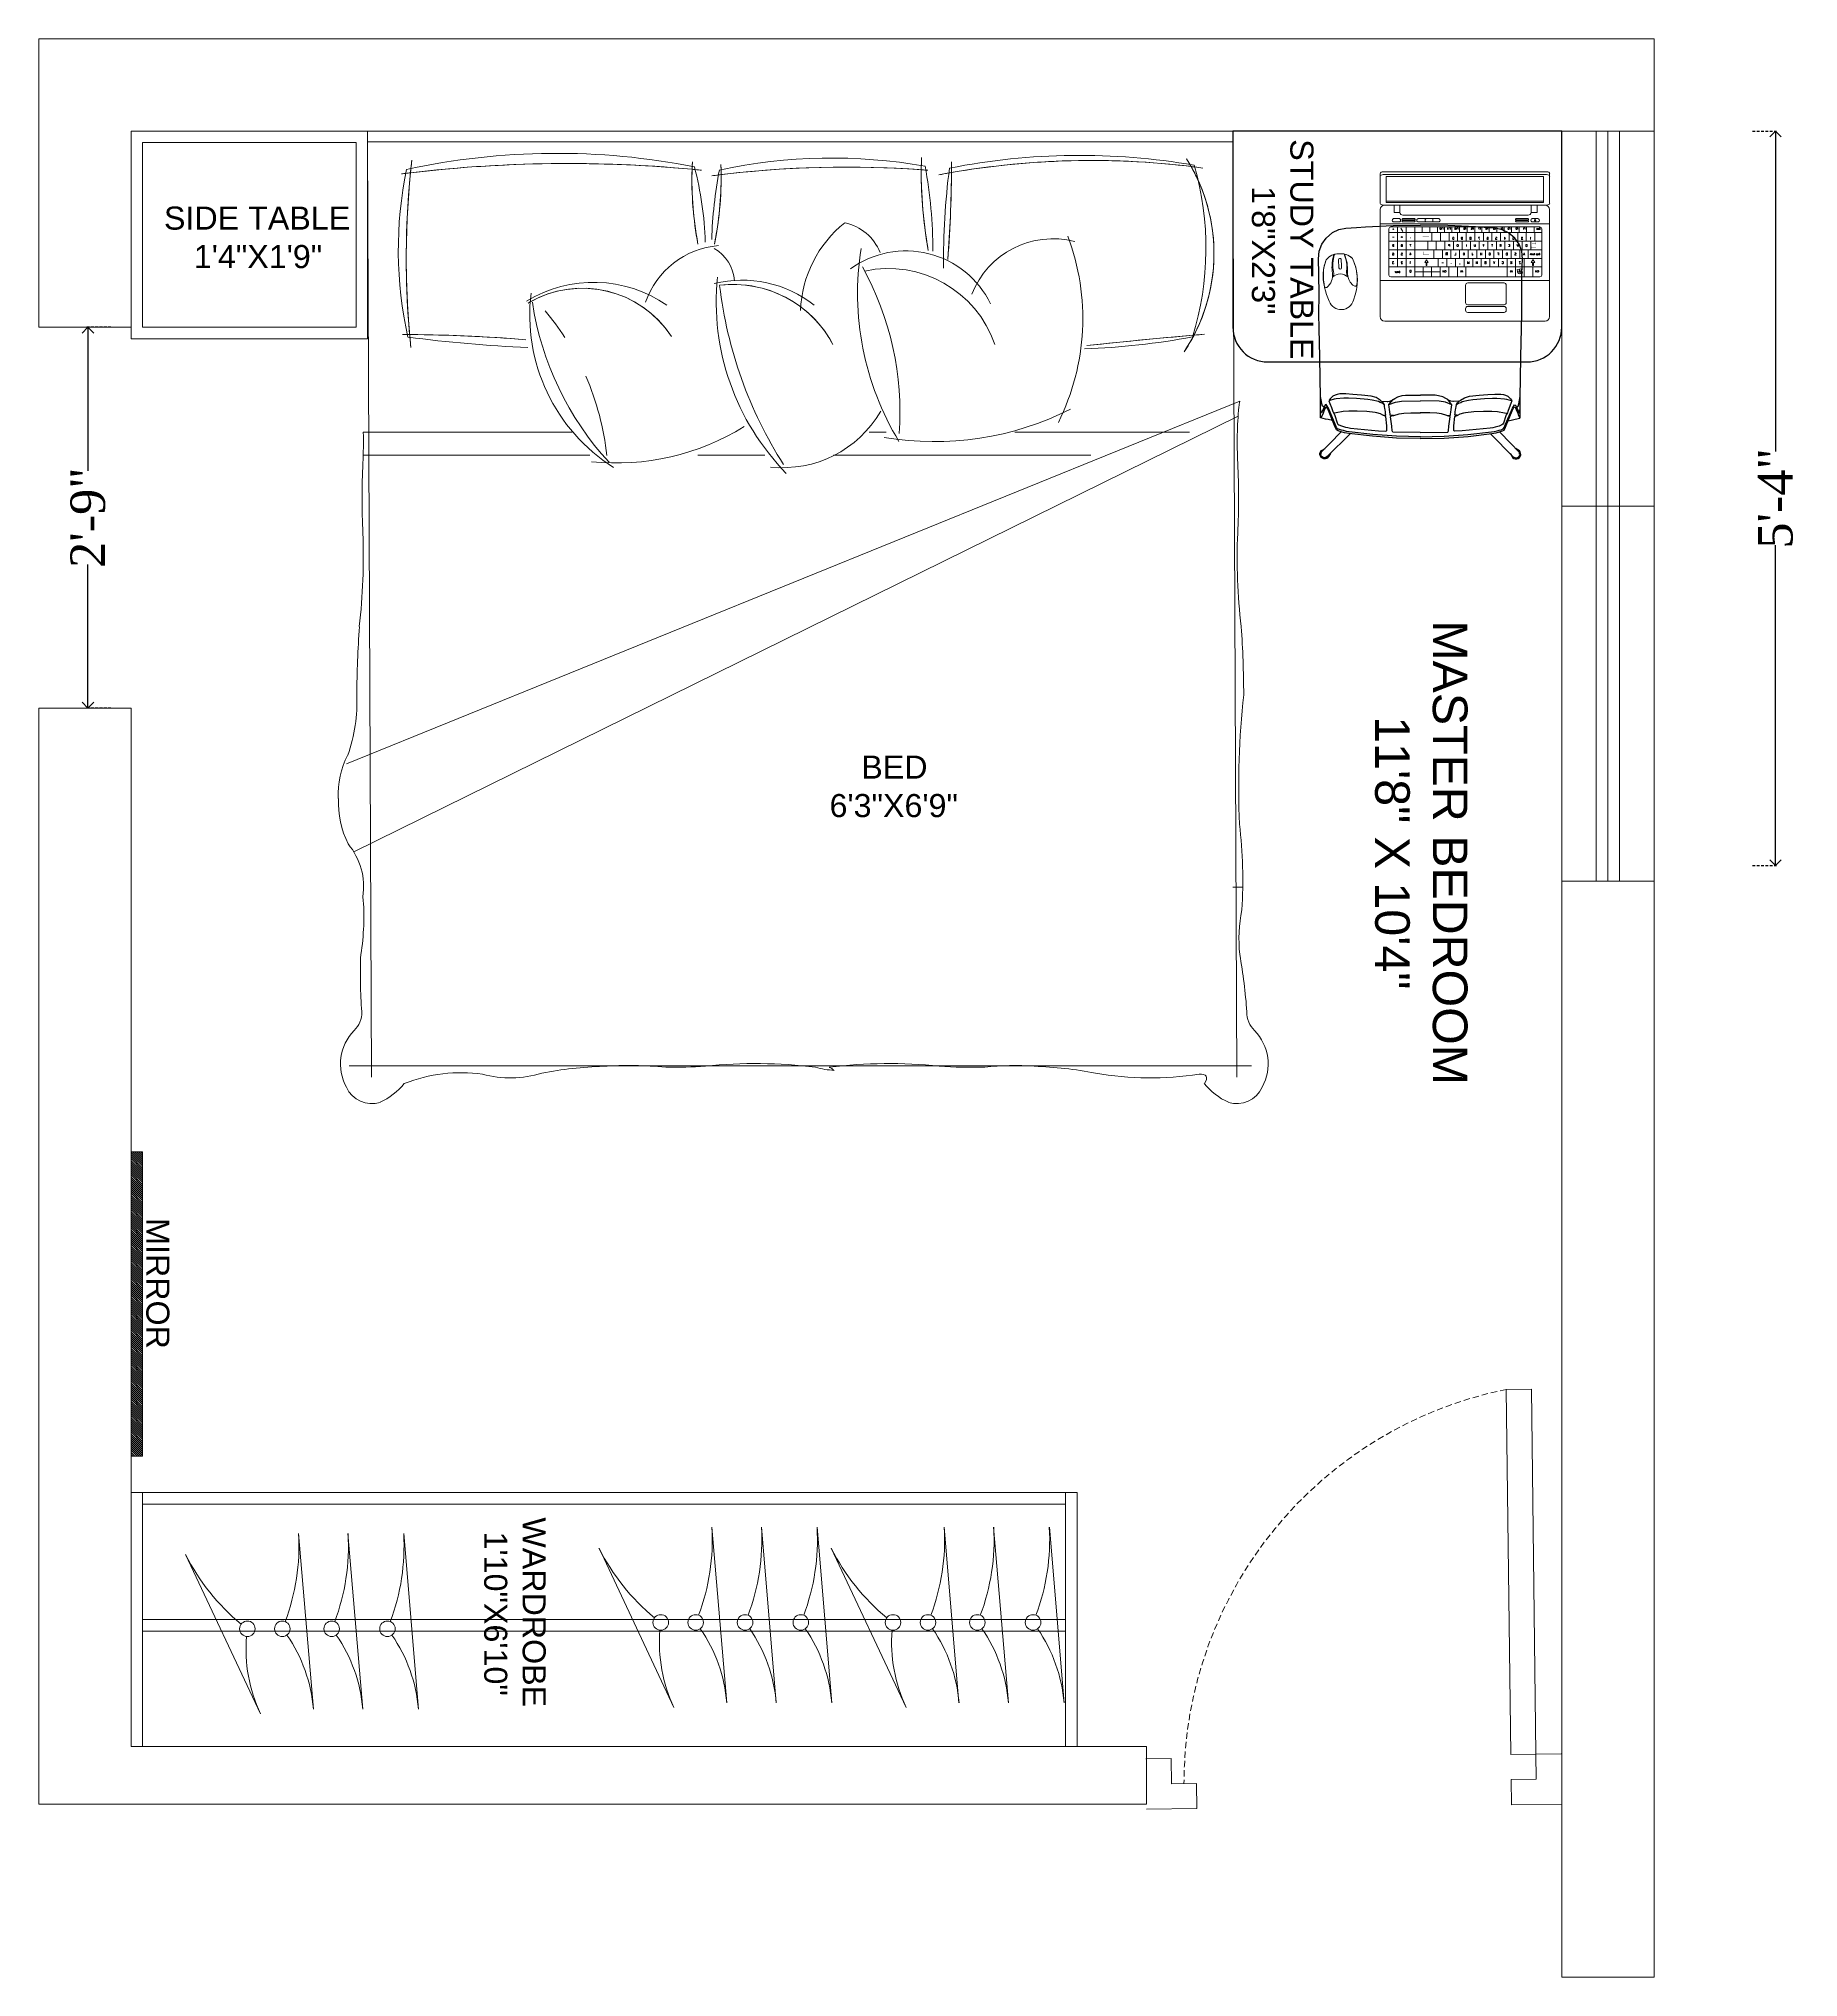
# Model space of a CAD drawing. Header units: inches. Extents: x 2744 to 7136, y -4349 to -2068.
# Drawn here: x 5407.3 to 5559.8, y -2886.1 to -2718.1 of the extents above; entities that cross this region are included whole.
import ezdxf
from ezdxf.enums import TextEntityAlignment as Align

# ---------------------------------------------------------------- set-up
doc = ezdxf.new("R2010")
doc.units = ezdxf.units.IN
doc.header["$MEASUREMENT"] = 0
doc.header["$PDMODE"] = 32
for name, pattern in [('1', [0]), ('DASHED', [1.5, 0.5, -0.25, 0.5, -0.25]), ('DASHED2', [0.375, 0.25, -0.125])]:
    doc.linetypes.add(name, pattern=pattern)
for name, color, linetype, lineweight in [('col.', 31, 'Continuous', 0), ('DIM', 40, '1', 0), ('FURNI', 140, 'Continuous', 18), ('furniture', 252, 'Continuous', 13), ('wall', 7, 'Continuous', 30)]:
    doc.layers.add(name, color=color, linetype=linetype, lineweight=lineweight)
doc.layers.add('HATCH', color=251, linetype='Continuous', lineweight=0, transparency=0.75)
doc.layers.add('line_cad-block.com', color=250, linetype='Continuous')
doc.styles.add('Romand', font='romand.shx', dxfattribs={"bigfont": '@extfont2.shx'})
doc.styles.get("Standard").update_dxf_attribs({"font": 'arial.ttf'})
doc.styles.add('syf', font='sylfaen.ttf')
doc.dimstyles.new('MAIN DIM', dxfattribs={"dimtxt": 250, "dimasz": 120, "dimexe": 0.075, "dimexo": 0, "dimgap": 0.03, "dimtad": 0, "dimdec": 0, "dimzin": 0, "dimdsep": 46, "dimtxsty": 'syf', "dimblk": 'OPEN90', "dimcen": 0, "dimclrd": 256, "dimclre": 256, "dimclrt": 3, "dimazin": 0, "dimtfac": 1, "dimtdec": 0, "dimtofl": 0, "dimtmove": 0, "dimatfit": 3, "dimldrblk": 'ORIGIN', "dimfxl": 0, "dimtolj": 1, "dimtzin": 0, "dimarcsym": 0})

# ---------------------------------------------------------------- blocks, each defined once
blk = doc.blocks.new('ytdmn')
at = {"layer": 'FURNI', "color": 35}
blk.add_lwpolyline([(5048.31, -3231.59), (5048.31, -3260.59), (5050.31, -3260.59), (5050.31, -3231.59)], close=True, dxfattribs=at)
for points in [[(5019.31, -3264.59), (5023.31, -3264.59), (5023.31, -3262.59), (5021.31, -3262.59), (5021.31, -3260.59), (5019.31, -3260.59)], [(5052.31, -3264.59), (5048.31, -3264.59), (5048.31, -3262.59), (5050.31, -3262.59), (5050.31, -3260.59), (5052.31, -3260.59)]]:
    blk.add_lwpolyline(points, dxfattribs=at)
at = {"layer": 'FURNI', "color": 35, "linetype": 'DASHED'}
blk.add_arc((5054.24, -3262.97), 31.93, 100.7059, 179.3203, dxfattribs=at)
blk = doc.blocks.new('5RG')
at = {"color": 18, "true_color": 0x000000}
for p, q in [((2778.59, 502.05), (2778.59, 580.24)), ((2834.88, 503.2), (2797.12, 579.84)), ((2836.17, 503.06), (2804.74, 580.49)), ((2858.67, 578.65), (2777.6, 578.3)), ((2831.49, 559.39), (2831.49, 579.03)), ((2833.49, 560.93), (2833.49, 579.02)), ((2858.67, 578.65), (2858.67, 503.65)), ((2831.49, 544.23), (2831.49, 550.04)), ((2831.49, 515.96), (2831.49, 538.27)), ((2833.49, 533.71), (2833.49, 535.17)), ((2833.49, 507.4), (2833.49, 522.55)), ((2858.67, 503.65), (2777.6, 503.3)), ((2794.07, 502.8), (2794.07, 503.65))]:
    blk.add_line(p, q, dxfattribs=at)
at = {"color": 18, "lineweight": 0, "true_color": 0x000000}
blk.add_line((2859.59, 578.65), (2859.59, 503.65), dxfattribs=at)
blk.add_line((2859.59, 578.65), (2859.59, 503.65), dxfattribs=at)
at = {"color": 18, "linetype": 'ByBlock', "true_color": 0x000000, "extrusion": (-1.75162e-45, 3.15544e-30, -1)}
for centre, major_axis, ratio, start_param, end_param in [((2778.74, 576.83), (-2.95, -2.95), 1, 1.854914, 3.127907), ((2801.45, 572.92), (-5.84, -5.84), 1, 1.900181, 2.391744), ((2802.09, 573.63), (-5.35, -5.35), 1, 2.309958, 2.826613), ((2849.28, 541.65), (-24.28, -24.28), 1, 2.134843, 2.561156), ((2762.66, 570.33), (15.23, 1.8), 0.932127, -0.241, 0.241), ((2741.85, 556.81), (-25.97, -25.97), 1, 3.742759, 3.888462), ((2851.74, 557.07), (14.79, -14.79), 1, 1.79982, 2.460081), ((2849.16, 578.34), (20.48, -20.48), 1, 0.529592, 0.757256), ((2844.78, 527.23), (14.99, -14.99), 1, 3.150788, 4.028446), ((2836.53, 546.2), (-7.17, -7.17), 1, 3.688398, 4.591633), ((2841.02, 532), (5.79, -5.79), 1, 4.872384, 6.612043), ((2858.71, 529.51), (-18.41, -18.41), 1, 0.315099, 0.95405), ((2849.14, 570.42), (28.83, -28.83), 1, 0.602664, 0.784247), ((2755.67, 522.61), (-16.22, -16.22), 1, 3.815452, 4.002481), ((2780.41, 501.84), (3.85, -3.85), 1, 2.769943, 3.262997), ((2783.2, 500.28), (-1.53, -1.53), 1, 1.549093, 2.381404), ((2789.6, 491.05), (-8.54, -8.54), 1, 2.2425, 2.564118), ((2832.6, 471.57), (-22.42, -22.42), 1, 2.30003, 2.453784), ((2778.74, 504.77), (2.95, -2.95), 1, 0.013686, 1.286679)]:
    blk.add_ellipse(centre, major_axis=major_axis, ratio=ratio, start_param=start_param, end_param=end_param, dxfattribs=at)
at = {"color": 18, "linetype": 'ByBlock', "true_color": 0x000000, "extrusion": (-2.10195e-45, 3.15544e-30, -1)}
for centre, major_axis, ratio, start_param, end_param in [((2777.74, 578.28), (-1.72, -1.72), 1, 0.487677, 1.925881), ((2783.2, 581.31), (1.53, -1.53), 1, 0.760189, 1.5925), ((2786.55, 531.43), (-0.81, 47.84), 0.980431, -0.052996, 0.052996), ((2786.24, 562.17), (-71.42, -0.63), 0.925814, 2.951729, 3.331457), ((2786.83, 566.29), (6.57, -6.57), 1, 2.056333, 2.618016), ((2835.31, 559.06), (7.9, -7.9), 1, 4.950746, 6.102528), ((2741.84, 556.04), (26, -26), 1, 5.438158, 5.58588), ((2810.45, 551.84), (-22.62, -22.62), 1, 0.707625, 0.815492), ((2846.36, 550.38), (2.5, -2.5), 1, 6.023365, 6.99698), ((2785.75, 537.77), (5.36, -5.36), 1, 2.415891, 2.629797), ((2776.62, 507.8), (1.05, -1.83), 0.357201, -0.660025, 0.660025), ((2827.78, 562.71), (-42.11, -42.11), 1, -0.836404, -0.734393)]:
    blk.add_ellipse(centre, major_axis=major_axis, ratio=ratio, start_param=start_param, end_param=end_param, dxfattribs=at)
at = {"color": 18, "linetype": 'ByBlock', "true_color": 0x000000, "extrusion": (-1.57646e-45, 3.15544e-30, -1)}
for centre, major_axis, start_param, end_param in [((2794.12, 584.69), (-4.03, -4.03), -1.489165, -0.629707), ((2843.65, 548.97), (-11.05, -11.05), 1.349597, 2.478368), ((2736.01, 545.02), (30.24, -30.24), 5.396221, 5.619576), ((2849.42, 532.05), (18.43, -18.43), 0.50486, 1.084563)]:
    blk.add_ellipse(centre, major_axis=major_axis, ratio=1, start_param=start_param, end_param=end_param, dxfattribs=at)
at = {"color": 18, "linetype": 'ByBlock', "true_color": 0x000000, "extrusion": (-8.75812e-46, 3.15544e-30, -1)}
blk.add_ellipse((2810.16, 593.56), major_axis=(9.89, -9.89), ratio=1, start_param=0.744767, end_param=1.123881, dxfattribs=at)
at = {"color": 18, "linetype": 'ByBlock', "true_color": 0x000000, "extrusion": (-1.92679e-45, 3.15544e-30, -1)}
for centre, major_axis, ratio, start_param, end_param in [((2791.47, 599.21), (14.31, -14.31), 1, 0.698053, 0.946493), ((2810.34, 489.99), (63.35, -63.35), 1, 3.931363, 3.997349), ((2827.78, 519.58), (-42.11, -42.11), 1, 2.305189, 2.4072), ((3003.11, 555.94), (161.94, -14.02), 0.839418, 3.103391, 3.179794), ((2843.19, 544.18), (-11.72, -5.95), 0.855121, -0.497013, 0.497013), ((2847.51, 538.16), (-2.99, -2.99), 1, 4.139497, 5.119412), ((2820.14, 526.26), (-29.48, -29.48), 1, 0.759034, 0.853528), ((2794.65, 543.99), (29.13, -29.13), 1, 0.666874, 0.847418), ((2839.5, 525.8), (-16.25, -16.25), 1, -0.640096, -0.619014)]:
    blk.add_ellipse(centre, major_axis=major_axis, ratio=ratio, start_param=start_param, end_param=end_param, dxfattribs=at)
at = {"color": 18, "linetype": 'ByBlock', "true_color": 0x000000, "extrusion": (-2.8026e-45, 3.15544e-30, -1)}
for centre, major_axis, ratio, start_param, end_param in [((2822.63, 630.57), (36.45, -36.45), 1, 0.744241, 0.901808), ((2842.53, 528.69), (-5.74, -11.35), 0.888413, 2.754911, 3.528274), ((2810.34, 592.3), (63.35, -63.35), 1, 0.71504, 0.781026)]:
    blk.add_ellipse(centre, major_axis=major_axis, ratio=ratio, start_param=start_param, end_param=end_param, dxfattribs=at)
at = {"color": 18, "linetype": 'ByBlock', "true_color": 0x000000, "extrusion": (-1.4013e-45, 3.15544e-30, -1)}
for centre, major_axis, start_param, end_param in [((2832.6, 610.72), (22.42, -22.42), 0.757306, 0.841563), ((2843.34, 536.84), (14.27, -14.27), 0.42416, 1.247956)]:
    blk.add_ellipse(centre, major_axis=major_axis, ratio=1, start_param=start_param, end_param=end_param, dxfattribs=at)
at = {"color": 18, "linetype": 'ByBlock', "true_color": 0x000000, "extrusion": (-2.27711e-45, 3.15544e-30, -1)}
for centre, major_axis, start_param, end_param in [((2780.41, 579.76), (3.85, -3.85), 1.449392, 1.942446), ((2845.49, 511.59), (-17.39, -17.39), 1.809107, 2.516724)]:
    blk.add_ellipse(centre, major_axis=major_axis, ratio=1, start_param=start_param, end_param=end_param, dxfattribs=at)
at = {"color": 18, "true_color": 0x000000, "extrusion": (-1.05097e-45, 3.15544e-30, -1)}
for start_param, end_param in [(2.253107, 2.46913), (2.253107, 2.26482), (2.26482, 2.267986), (2.267986, 2.454345), (2.454345, 2.459342), (2.459342, 2.46913)]:
    blk.add_ellipse((2848.59, 499.99), major_axis=(-53.25, -53.25), ratio=1, start_param=start_param, end_param=end_param, dxfattribs=at)
at = {"color": 18, "true_color": 0x000000, "extrusion": (-1.26993e-45, 3.15544e-30, -1)}
for start_param, end_param in [(-0.031575, 0.031575), (-0.027958, 0.031575), (-0.031575, -0.02906), (-0.02906, -0.027958)]:
    blk.add_ellipse((2641.02, 578.8), major_axis=(200.82, -8.52), ratio=0.842523, start_param=start_param, end_param=end_param, dxfattribs=at)
at = {"color": 18, "true_color": 0x000000, "extrusion": (-2.1129e-45, 3.15544e-30, -1)}
for start_param, end_param in [(3.037753, 3.245432), (3.037753, 3.040686), (3.040686, 3.043869), (3.043869, 3.238811), (3.241045, 3.245432), (3.238811, 3.241045)]:
    blk.add_ellipse((2721.7, 561.05), major_axis=(-135.07, -1.66), ratio=0.928585, start_param=start_param, end_param=end_param, dxfattribs=at)
at = {"color": 18, "true_color": 0x000000, "extrusion": (-2.10195e-45, 3.15544e-30, -1)}
for centre, major_axis, ratio, start_param, end_param in [((2836.75, 560.03), (6.52, -6.52), 1, 4.963203, 6.490737), ((2836.75, 560.03), (6.52, -6.52), 1, 4.984242, 6.490737), ((2836.75, 560.03), (6.52, -6.52), 1, 4.963203, 4.984242), ((2855.98, 493.44), (-26.32, -26.32), 1, 2.174488, 2.391881), ((2855.98, 493.44), (-26.32, -26.32), 1, 2.174488, 2.363188), ((2855.98, 493.44), (-26.32, -26.32), 1, 2.363188, 2.373051), ((2855.98, 493.44), (-26.32, -26.32), 1, 2.373051, 2.391881), ((2759.09, 515.2), (-97.93, -2.52), 0.851279, 3.003922, 3.014474), ((2759.09, 515.2), (-97.93, -2.52), 0.851279, 3.003922, 3.279264), ((2759.09, 515.2), (-97.93, -2.52), 0.851279, 3.014474, 3.017375), ((2759.09, 515.2), (-97.93, -2.52), 0.851279, 3.017375, 3.266975), ((2759.09, 515.2), (-97.93, -2.52), 0.851279, 3.270718, 3.279264), ((2759.09, 515.2), (-97.93, -2.52), 0.851279, 3.266975, 3.270718)]:
    blk.add_ellipse(centre, major_axis=major_axis, ratio=ratio, start_param=start_param, end_param=end_param, dxfattribs=at)
at = {"color": 18, "true_color": 0x000000, "extrusion": (-1.75162e-45, 3.15544e-30, -1)}
for centre, major_axis, start_param, end_param in [((2848.64, 538.48), (-18.51, -18.51), 1.61129, 2.207185), ((2848.64, 538.48), (-18.51, -18.51), 1.61129, 2.207185), ((2855.32, 521.18), (-20.76, -20.76), 2.167117, 2.410701), ((2855.32, 521.18), (-20.76, -20.76), 2.167117, 2.388874), ((2855.32, 521.18), (-20.76, -20.76), 2.388874, 2.397444), ((2855.32, 521.18), (-20.76, -20.76), 2.397444, 2.410701), ((2836.5, 546.97), (-6.93, -6.93), 3.807507, 5.009096), ((2836.5, 546.97), (-6.93, -6.93), 3.807507, 4.568678), ((2855.58, 577.04), (20.53, -20.53), 0.776989, 0.985705), ((2855.58, 577.04), (20.53, -20.53), 0.747456, 0.985705), ((2855.58, 577.04), (20.53, -20.53), 0.762461, 0.776989), ((2855.58, 577.04), (20.53, -20.53), 0.747456, 0.762461), ((2836.5, 546.97), (-6.93, -6.93), 4.568678, 5.009096), ((2835.25, 558.48), (-18.36, -18.36), -1.290749, -0.712972), ((2835.25, 558.48), (-18.36, -18.36), -1.290749, -0.712972)]:
    blk.add_ellipse(centre, major_axis=major_axis, ratio=1, start_param=start_param, end_param=end_param, dxfattribs=at)
at = {"color": 18, "true_color": 0x000000, "extrusion": (-1.92679e-45, 3.15544e-30, -1)}
for start_param, end_param in [(-1.484388, -1.362212), (-1.484388, -1.362212), (-1.199073, -0.892669), (-1.199073, -0.892669)]:
    blk.add_ellipse((2828.96, 581.15), major_axis=(-16.53, -16.53), ratio=1, start_param=start_param, end_param=end_param, dxfattribs=at)
at = {"color": 18, "linetype": 'ByBlock', "true_color": 0x000000, "extrusion": (-3.50325e-45, 3.15544e-30, -1)}
for centre, major_axis, start_param, end_param in [((2842.34, 547.62), (5.2, -5.2), 4.260933, 5.412149), ((2736.01, 533.44), (30.24, -30.24), 5.375999, 5.599353)]:
    blk.add_ellipse(centre, major_axis=major_axis, ratio=1, start_param=start_param, end_param=end_param, dxfattribs=at)
at = {"color": 18, "true_color": 0x000000, "extrusion": (-2.97776e-45, 3.15544e-30, -1)}
blk.add_ellipse((2850.5, 511.63), major_axis=(25.99, -25.99), ratio=1, start_param=3.357671, end_param=3.810113, dxfattribs=at)
blk.add_ellipse((2850.5, 511.63), major_axis=(25.99, -25.99), ratio=1, start_param=3.357671, end_param=3.810113, dxfattribs=at)
at = {"color": 18, "linetype": 'ByBlock', "true_color": 0x000000, "extrusion": (-1.05097e-45, 3.15544e-30, -1)}
blk.add_ellipse((2848.93, 509.57), major_axis=(-27.77, -27.77), ratio=1, start_param=2.388199, end_param=2.542849, dxfattribs=at)
at = {"color": 18, "true_color": 0x000000, "extrusion": (-2.091e-45, 3.15544e-30, -1)}
for start_param, end_param in [(3.048082, 3.054019), (3.048082, 3.235103), (3.054019, 3.056316), (3.056316, 3.229562), (3.233512, 3.235103), (3.229562, 3.233512)]:
    blk.add_ellipse((2745.56, 536.63), major_axis=(-110.88, -2.84), ratio=0.903473, start_param=start_param, end_param=end_param, dxfattribs=at)
at = {"color": 18, "linetype": 'ByBlock', "true_color": 0x000000, "extrusion": (-1.8392e-45, 3.15544e-30, -1)}
blk.add_ellipse((2799.3, 538.16), major_axis=(-57.94, -1.1), ratio=0.899123, start_param=2.969703, end_param=3.313482, dxfattribs=at)
at = {"color": 18, "linetype": 'ByBlock', "true_color": 0x000000, "extrusion": (-4.72938e-45, 3.15544e-30, -1)}
blk.add_ellipse((2772.04, 542.6), major_axis=(6.31, -4.19), ratio=0.299887, start_param=-0.106953, end_param=0.106953, dxfattribs=at)
at = {"color": 18, "true_color": 0x000000, "extrusion": (-2.62743e-45, 3.15544e-30, -1)}
blk.add_ellipse((2837.89, 533.52), major_axis=(6.92, -6.92), ratio=1, start_param=5.289068, end_param=6.734078, dxfattribs=at)
blk.add_ellipse((2837.89, 533.52), major_axis=(6.92, -6.92), ratio=1, start_param=5.289068, end_param=6.734078, dxfattribs=at)
at = {"color": 18, "linetype": 'ByBlock', "true_color": 0x000000, "extrusion": (-4.90454e-45, 3.15544e-30, -1)}
blk.add_ellipse((2848.59, 469.47), major_axis=(-41.9, -41.9), ratio=1, start_param=2.341422, end_param=2.488024, dxfattribs=at)
at = {"color": 18, "true_color": 0x000000, "extrusion": (-1.57646e-45, 3.15544e-30, -1)}
for start_param in [0.795211, 0.787253]:
    blk.add_ellipse((2857.13, 642.71), major_axis=(81.09, -81.09), ratio=1, start_param=start_param, end_param=0.860991, dxfattribs=at)
at = {"color": 18, "true_color": 0x000000, "extrusion": (-8.75812e-46, 3.15544e-30, -1)}
for start_param, end_param in [(0.791582, 0.795211), (0.787253, 0.791582)]:
    blk.add_ellipse((2857.13, 642.71), major_axis=(81.09, -81.09), ratio=1, start_param=start_param, end_param=end_param, dxfattribs=at)
at = {"color": 18, "linetype": 'ByBlock', "true_color": 0x000000, "extrusion": (-2.09647e-45, 3.15544e-30, -1)}
blk.add_ellipse((2775.42, 516.64), major_axis=(-82.06, -0.98), ratio=0.841331, start_param=2.987405, end_param=3.295781, dxfattribs=at)
at = {"color": 18, "linetype": 'ByBlock', "true_color": 0x000000, "extrusion": (-4.2039e-45, 3.15544e-30, -1)}
blk.add_ellipse((2842.69, 519.24), major_axis=(5.35, -5.35), ratio=1, start_param=4.301006, end_param=5.748507, dxfattribs=at)
at = {"color": 18, "linetype": 'ByBlock', "true_color": 0x000000, "extrusion": (-7.00649e-46, 3.15544e-30, -1)}
for centre, major_axis, start_param, end_param in [((2741.85, 522.29), (25.97, -25.97), 5.536316, 5.682019), ((2777.74, 503.32), (1.72, -1.72), 1.215712, 2.653916), ((2802.65, 428.35), (52.89, -52.89), 3.885081, 4.03522)]:
    blk.add_ellipse(centre, major_axis=major_axis, ratio=1, start_param=start_param, end_param=end_param, dxfattribs=at)
at = {"color": 18, "linetype": 'ByBlock', "true_color": 0x000000, "extrusion": (-2.18953e-45, 3.15544e-30, -1)}
blk.add_ellipse((2965.84, 525.44), major_axis=(-124.78, -13.63), ratio=0.702701, start_param=-0.053395, end_param=0.053395, dxfattribs=at)
at = {"color": 18, "true_color": 0x000000, "extrusion": (-2.3209e-45, 3.15544e-30, -1)}
for start_param, end_param in [(3.134052, 3.147677), (3.134052, 3.149133), (3.147677, 3.147787), (3.147787, 3.149133)]:
    blk.add_ellipse((1902.62, 420.75), major_axis=(-938.9, -90.47), ratio=0.719735, start_param=start_param, end_param=end_param, dxfattribs=at)
at = {"color": 18, "linetype": 'ByBlock', "true_color": 0x000000, "extrusion": (-2.10742e-45, 3.15544e-30, -1)}
blk.add_ellipse((2808.56, 510.74), major_axis=(-31.02, 0.34), ratio=0.947244, start_param=-0.15335, end_param=0.15335, dxfattribs=at)
at = {"color": 18, "true_color": 0x000000, "extrusion": (-1.4013e-45, 3.15544e-30, -1)}
for start_param, end_param in [(1.266203, 1.375906), (0.21834, 1.375906), (0.256988, 0.270223), (0.21834, 0.256988), (0.357537, 1.266203), (0.270223, 0.357537)]:
    blk.add_ellipse((2848.98, 520.59), major_axis=(10.82, -10.82), ratio=1, start_param=start_param, end_param=end_param, dxfattribs=at)
at = {"color": 18, "linetype": 'ByBlock', "true_color": 0x000000, "extrusion": (-4.1601e-45, 3.15544e-30, -1)}
blk.add_ellipse((2779.88, 550.16), major_axis=(-5.87, 47.48), ratio=0.98775, start_param=3.088596, end_param=3.194589, dxfattribs=at)
at = {"color": 18, "linetype": 'ByBlock', "true_color": 0x000000, "extrusion": (-2.62743e-45, 3.15544e-30, -1)}
blk.add_ellipse((2822.63, 451.73), major_axis=(-36.45, -36.45), ratio=1, start_param=2.239784, end_param=2.397352, dxfattribs=at)
blk = doc.blocks.new('46u46 u')
at = {"layer": 'furniture', "color": 133, "lineweight": -2, "true_color": 0x84cdcc}
for p, q in [((1719223.22, 5855.25), (1719238.43, 5853.97)), ((1719223.22, 5850.43), (1719238.43, 5849.14)), ((1719223.22, 5846.14), (1719238.43, 5844.86)), ((1719222.81, 5841.56), (1719236.62, 5835.07))]:
    blk.add_line(p, q, dxfattribs=at)
for centre in [(1719230.18, 5852.56), (1719230.18, 5847.73), (1719230.18, 5843.45), (1719230.18, 5840.42)]:
    blk.add_circle(centre, 0.673, dxfattribs=at)
for centre, radius, start, end in [((1719222.13, 5842.1), 13.19, 55.3487, 85.2486), ((1719237.35, 5835.38), 18.62, 86.6903, 110.6016), ((1719222.13, 5837.28), 13.19, 55.3487, 85.2486), ((1719237.35, 5830.56), 18.62, 86.6903, 110.6016), ((1719222.13, 5833), 13.19, 55.3487, 85.2486), ((1719237.35, 5826.27), 18.62, 86.6903, 110.6016), ((1719228.44, 5853.49), 13.19, 244.7514, 274.6513), ((1719244.98, 5851.7), 18.62, 219.3984, 243.3097)]:
    blk.add_arc(centre, radius, start, end, dxfattribs=at)
blk = doc.blocks.new('LEADCHAIR Executive 2014')
at = {"layer": 'line_cad-block.com', "color": 252, "true_color": 0x939598}
for points in [[(-239.1, 253.9), (-240.7, 256.2), (-243.5, 261.1), (-245.6, 264.4), (-248.8, 266.8), (-252.6, 268), (-256.7, 268.1), (-260.5, 266.8), (-263.7, 264.5), (-266.1, 261.3), (-267.3, 257.4), (-267.1, 253), (-266, 249.6), (-263.7, 246.3), (-259.6, 243.9), (-254, 240.4)], [(-186.5, 201.1), (-247.6, 262.2), (-251.2, 264.6), (-253.3, 265.3), (-256.4, 265.2), (-258.6, 264.5), (-261.7, 262.4), (-263.7, 259.8), (-264.8, 257), (-264.4, 254.4), (-263.9, 251.3), (-262.1, 248.8), (-240.6, 227), (-210.7, 196.4)], [(186.5, 201.1), (247.6, 262.2), (251.2, 264.6), (253.3, 265.3), (256.4, 265.2), (258.6, 264.5), (261.7, 262.4), (263.7, 259.8), (264.8, 257), (264.4, 254.4), (263.9, 251.3), (262.1, 248.8), (240.6, 227), (210.7, 196.4)], [(239.1, 253.9), (240.7, 256.2), (243.5, 261.1), (245.6, 264.4), (248.8, 266.8), (252.6, 268), (256.7, 268.1), (260.5, 266.8), (263.7, 264.5), (266.1, 261.3), (267.3, 257.4), (267.1, 253), (266, 249.6), (263.7, 246.3), (259.6, 243.9), (254, 240.4)], [(0, 214.2), (-63.6, 212.7), (-127.1, 208.1), (-190.4, 200.6), (-201.5, 198.6), (-211.2, 196.2), (-218.8, 193.6), (-223.1, 191.2), (-226.8, 183.8), (-246.5, 135.2), (-248.6, 131.4), (-251.1, 130.4), (-252.7, 131.3), (-254.8, 136.2), (-259.1, 146.6), (-261.5, 152.5), (-264.8, 159.1)], [(0.2, 209.5), (-63.2, 207.5), (-126.5, 203), (-189.5, 196), (-196.2, 194.9), (-204.4, 193), (-210.2, 191.7), (-215.6, 190.3), (-220.4, 187.9), (-223, 184.5), (-226.5, 175.5), (-244.9, 132.9), (-250.6, 123.7), (-253, 124.7), (-263.2, 145.7)], [(-0.2, 209.5), (63.2, 207.5), (126.5, 203), (189.5, 196), (196.2, 194.9), (204.4, 193), (210.2, 191.7), (215.6, 190.3), (220.4, 187.9), (223, 184.5), (226.5, 175.5), (244.9, 132.9), (250.6, 123.7), (253, 124.7), (263.2, 145.7)], [(0, 214.2), (63.6, 212.7), (127.1, 208.1), (190.4, 200.6), (201.5, 198.6), (211.2, 196.2), (218.8, 193.6), (223.1, 191.2), (226.8, 183.8), (246.5, 135.2), (248.6, 131.4), (251.1, 130.4), (252.7, 131.3), (254.8, 136.2), (259.1, 146.6), (261.5, 152.5), (264.8, 159.1)], [(-264.8, 159.1), (-265.4, 159.2), (-265.6, 158.7), (-265.8, 149.5), (-266.1, 142.4), (-266.1, 138.9), (-265.5, 103.7)], [(-233.5, 166.4), (-245.4, 163.8), (-252.1, 162.5), (-265.3, 159.2)], [(-91.9, 194.6), (-89.7, 193.7), (-88.8, 192.3), (-89.5, 180.1), (-92.1, 154.9), (-99.5, 151.5), (-106.1, 148.5), (-116.1, 145.5), (-120.2, 144.6), (-142.3, 142.3), (-168, 141), (-190.1, 140.8), (-205.5, 141.9), (-224.1, 145.3), (-229.7, 146.2), (-229.9, 146.5), (-227.8, 153.1), (-221, 172.7), (-219.4, 175.5), (-217, 177.6), (-209.7, 180.7), (-199.2, 183.9), (-193, 185.1), (-185.7, 186.6), (-130.2, 191.7), (-111.3, 193.1), (-91.9, 194.6)], [(0, 198.1), (-73.5, 196.6), (-74.4, 195.1), (-75.4, 193.4), (-76.1, 181.4), (-79.4, 156.4), (-78.4, 154.8), (-76.1, 154), (-70.7, 152.3), (-56.7, 148.1), (-43.6, 146.5), (-25.3, 145.8), (0.1, 145.8)], [(0, 198.1), (73.5, 196.6), (74.4, 195.1), (75.4, 193.4), (76.1, 181.4), (79.4, 156.4), (78.4, 154.8), (76.1, 154), (70.7, 152.3), (56.7, 148.1), (43.6, 146.5), (25.3, 145.8), (-0.1, 145.8)], [(91.9, 194.6), (89.7, 193.7), (88.8, 192.3), (89.5, 180.1), (92.1, 154.9), (99.5, 151.5), (106.1, 148.5), (116.1, 145.5), (120.2, 144.6), (142.3, 142.3), (168, 141), (190.1, 140.8), (205.5, 141.9), (224.1, 145.3), (229.7, 146.2), (229.9, 146.5), (227.8, 153.1), (221, 172.7), (219.4, 175.5), (217, 177.6), (209.7, 180.7), (199.2, 183.9), (193, 185.1), (185.7, 186.6), (130.2, 191.7), (111.3, 193.1), (91.9, 194.6)], [(233.5, 166.4), (245.4, 163.8), (252.1, 162.5), (265.3, 159.2)], [(264.8, 159.1), (265.4, 159.2), (265.6, 158.7), (265.8, 149.5), (266.1, 142.4), (266.1, 138.9), (265.5, 103.7)], [(-255.6, 130), (-260.2, 127.9), (-262, 121.4), (-263.4, 115.9), (-265.5, 102.2), (-266.6, 54.8), (-267.4, -4.7), (-269.1, -78), (-270, -119), (-270, -168.2), (-270.4, -224.5), (-271.8, -264.7), (-269.6, -284.7), (-262.6, -303.3), (-251.2, -319.6), (-234.1, -334.1), (-217.3, -342.1), (-198.7, -346.1), (-170, -348.1), (-146.1, -349.7), (-72.8, -352.8), (0, -354.2)], [(-263.2, 145.7), (-263.9, 145.7), (-263.9, 145.7), (-264.8, 145), (-265.3, 143.5), (-266.1, 130.6)], [(-98.2, 152), (-95.7, 152), (-93.1, 152), (-91.9, 151.6), (-92.6, 146.7), (-93.1, 143.2), (-93.8, 137.8), (-94.3, 134.2), (-95.1, 129), (-95.8, 123.9), (-95.9, 123.1), (-101.7, 119.8), (-107.4, 117.8), (-111.2, 115.5), (-128.4, 111.7), (-139.6, 110.1), (-170.4, 107.7), (-191.7, 106.6), (-204, 106.6), (-223.7, 108.1), (-229.5, 109.3), (-241.4, 112.7), (-243.9, 113.6), (-240.7, 120.7), (-236.9, 131.9), (-232.9, 142.2), (-231.6, 145.7), (-228.5, 151.1)], [(-95.9, 123.1), (-99.3, 118.8), (-107.3, 111.6), (-117.3, 105.1), (-130.9, 100.8), (-156.8, 98.4), (-179.9, 96.6), (-198.2, 95.3), (-214.2, 95.3), (-221.1, 96.7), (-227.1, 98.7), (-232.7, 101.3), (-236.5, 104.7), (-240.1, 108.3), (-242.4, 111.8), (-243, 113.1)], [(-102.3, 114.7), (-88.6, 115.2)], [(-88.6, 115.2), (-86.2, 115.2), (-81.4, 114.1), (-73.1, 111)], [(-71.4, 152.5), (-75.9, 152.7), (-78.7, 152.4), (-79.9, 152), (-80.5, 148.6), (-81.1, 143.8), (-82.2, 136.2), (-82.8, 130.2), (-83.8, 123.8), (-66.6, 117.1), (-50.4, 114.7), (0, 113.2)], [(-83.8, 123.8), (-72.8, 110.3), (-68.2, 107.1), (-59.9, 102.6), (-48.2, 99.8), (-39.4, 98.7), (-33.8, 98.4), (0, 98.5)], [(71.4, 152.5), (75.9, 152.7), (78.7, 152.4), (79.9, 152), (80.5, 148.6), (81.1, 143.8), (82.2, 136.2), (82.8, 130.2), (83.8, 123.8), (66.6, 117.1), (50.4, 114.7), (0, 113.2)], [(255.6, 130), (260.2, 127.9), (262, 121.4), (263.4, 115.9), (265.5, 102.2), (266.6, 54.8), (267.4, -4.7), (269.1, -78), (270, -119), (270, -168.2), (270.4, -224.5), (271.8, -264.7), (269.6, -284.7), (262.6, -303.3), (251.2, -319.6), (234.1, -334.1), (217.3, -342.1), (198.7, -346.1), (170, -348.1), (146.1, -349.7), (72.8, -352.8), (0, -354.2)], [(83.8, 123.8), (72.8, 110.3), (68.2, 107.1), (59.9, 102.6), (48.2, 99.8), (39.4, 98.7), (33.8, 98.4), (0, 98.5)], [(88.6, 115.2), (86.2, 115.2), (81.4, 114.1), (73.1, 111)], [(102.3, 114.7), (88.6, 115.2)], [(98.2, 152), (95.7, 152), (93.1, 152), (91.9, 151.6), (92.6, 146.7), (93.1, 143.2), (93.8, 137.8), (94.3, 134.2), (95.1, 129), (95.8, 123.9), (95.9, 123.1), (101.7, 119.8), (107.4, 117.8), (111.2, 115.5), (128.4, 111.7), (139.6, 110.1), (170.4, 107.7), (191.7, 106.6), (204, 106.6), (223.7, 108.1), (229.5, 109.3), (241.4, 112.7), (243.9, 113.6), (240.7, 120.7), (236.9, 131.9), (232.9, 142.2), (231.6, 145.7), (228.5, 151.1)], [(95.9, 123.1), (99.3, 118.8), (107.3, 111.6), (117.3, 105.1), (130.9, 100.8), (156.8, 98.4), (179.9, 96.6), (198.2, 95.3), (214.2, 95.3), (221.1, 96.7), (227.1, 98.7), (232.7, 101.3), (236.5, 104.7), (240.1, 108.3), (242.4, 111.8), (243, 113.1)], [(263.2, 145.7), (263.9, 145.7), (263.9, 145.7), (264.8, 145), (265.3, 143.5), (266.1, 130.6)]]:
    blk.add_lwpolyline(points, dxfattribs=at)
blk = doc.blocks.new('laptop_top')
at = {"color": 0, "linetype": 'ByBlock', "lineweight": -2}
for p, q in [((-166.7, 219.4), (-166.7, 8.9)), ((-166.7, 191.6), (166.7, 191.6)), ((-141.9, 213.4), (-141.9, 228.3)), ((-130.5, 213.4), (-141.9, 213.4)), ((-138.1, 200.9), (-138.1, 198.1)), ((-130.5, 213.4), (-130.5, 228.3)), ((63.4, 201.6), (63.4, 195.3)), ((127.9, 213.4), (127.9, 228.3)), ((139.3, 213.4), (127.9, 213.4)), ((139.3, 213.4), (139.3, 228.3)), ((166.7, 219.4), (166.7, 8.9)), ((-151.2, 90.5), (-151.2, 181.8)), ((149.5, 174.2), (-151.2, 174.2)), ((149.5, 157.3), (-151.2, 157.3)), ((-147.7, 185.3), (145.9, 185.3)), ((-137.7, 174.2), (-137.7, 157.3)), ((-136.4, 185.3), (-136.4, 174.2)), ((-129.5, 157.3), (-129.5, 140.4)), ((-121.1, 185.3), (-121.1, 174.2)), ((-120.8, 174.2), (-120.8, 157.3)), ((-112.6, 157.3), (-112.6, 140.4)), ((-106.7, 185.3), (-106.7, 174.2)), ((-103.9, 174.2), (-103.9, 157.3)), ((-95.7, 157.3), (-95.7, 140.4)), ((-91.4, 185.3), (-91.4, 174.2)), ((-87, 174.2), (-87, 157.3)), ((-78.8, 157.3), (-78.8, 140.4)), ((-77.4, 185.3), (-77.4, 174.2)), ((-70.1, 174.2), (-70.1, 157.3)), ((-63, 185.3), (-63, 174.2)), ((-61.9, 157.3), (-61.9, 140.4)), ((-53.2, 174.2), (-53.2, 157.3)), ((-47.7, 185.3), (-47.7, 174.2)), ((-45, 157.3), (-45, 140.4)), ((-36.3, 174.2), (-36.3, 157.3)), ((-33.3, 185.3), (-33.3, 174.2)), ((-28.1, 157.3), (-28.1, 140.4)), ((-19.4, 174.2), (-19.4, 157.3)), ((-19.3, 185.3), (-19.3, 174.2)), ((-11.2, 157.3), (-11.2, 140.4)), ((-4.4, 185.3), (-4.4, 174.2)), ((-2.5, 174.2), (-2.5, 157.3)), ((5.7, 157.3), (5.7, 140.4)), ((10.9, 185.3), (10.9, 174.2)), ((14.4, 174.2), (14.4, 157.3)), ((22.6, 157.3), (22.6, 140.4)), ((25.7, 185.3), (25.7, 174.2)), ((31.3, 174.2), (31.3, 157.3)), ((39.5, 157.3), (39.5, 140.4)), ((40.1, 185.3), (40.1, 174.2)), ((48.2, 174.2), (48.2, 157.3)), ((54.1, 185.3), (54.1, 174.2)), ((56.4, 157.3), (56.4, 140.4)), ((65.1, 174.2), (65.1, 157.3)), ((69, 185.3), (69, 174.2)), ((73.2, 157.3), (73.2, 140.4)), ((84.3, 185.3), (84.3, 174.2)), ((98.7, 185.3), (98.7, 87)), ((115.7, 185.3), (115.7, 87)), ((132.6, 185.3), (132.6, 106.6)), ((149.5, 181.8), (149.5, 90.5)), ((149.5, 140.4), (-151.2, 140.4)), ((149.5, 123.5), (-151.2, 123.5)), ((-124.7, 140.4), (-124.7, 123.5)), ((-116.6, 123.5), (-116.6, 106.6)), ((-107.8, 140.4), (-107.8, 123.5)), ((-99.8, 123.5), (-99.8, 106.6)), ((-90.9, 140.4), (-90.9, 123.5)), ((-82.9, 123.5), (-82.9, 106.6)), ((-74, 140.4), (-74, 123.5)), ((-66, 123.5), (-66, 106.6)), ((-57.1, 140.4), (-57.1, 123.5)), ((-49.1, 123.5), (-49.1, 106.6)), ((-40.2, 140.4), (-40.2, 123.5)), ((-32.2, 123.5), (-32.2, 106.6)), ((-23.3, 140.4), (-23.3, 123.5)), ((-15.3, 123.5), (-15.3, 106.6)), ((-6.4, 140.4), (-6.4, 123.5)), ((1.6, 123.5), (1.6, 106.6)), ((10.5, 140.4), (10.5, 123.5)), ((18.5, 123.5), (18.5, 106.6)), ((27.4, 140.4), (27.4, 123.5)), ((35.4, 123.5), (35.4, 106.6)), ((44.3, 140.4), (44.3, 123.5)), ((52.3, 123.5), (52.3, 106.6)), ((61.2, 140.4), (61.2, 123.5)), ((-166.7, 80.1), (166.7, 80.1)), ((149.5, 106.6), (-151.2, 106.6)), ((145.9, 87), (-147.7, 87)), ((-133.5, 106.6), (-133.5, 87)), ((-116.6, 106.6), (-116.6, 87)), ((-99.8, 106.6), (-99.8, 87)), ((-82.9, 106.6), (-82.9, 87)), ((-2.1, 106.6), (-2.1, 87)), ((14.8, 106.6), (14.8, 87)), ((31.7, 106.6), (31.7, 87)), ((48.6, 106.6), (48.6, 87)), ((48.6, 96.8), (98.7, 96.8)), ((65.5, 106.6), (65.5, 87)), ((82.4, 106.6), (82.4, 87)), ((-81.4, 36.5), (-81.4, 70.6)), ((-77, 75.1), (-5.8, 75.1)), ((-1.3, 70.6), (-1.3, 36.5)), ((157.8, 0), (-157.8, 0)), ((-81.4, 24.5), (-81.4, 21.6)), ((-77, 32.1), (-5.8, 32.1)), ((-77, 29), (-5.8, 29)), ((-77, 17.1), (-5.8, 17.1)), ((-1.3, 24.5), (-1.3, 21.6))]:
    blk.add_line(p, q, dxfattribs=at)
for points in [[(-166.7, 231.4), (-166.7, 290.5)], [(-160.5, 293.6), (160.5, 293.6)], [(160.5, 288.1), (-160.5, 288.1)], [(166.7, 290.5), (166.7, 231.4)], [(154.8, 235.9), (-154.8, 235.9)], [(160.5, 228.3), (-160.5, 228.3)], [(-124.4, 208.6), (121.8, 208.6)]]:
    blk.add_lwpolyline(points, dxfattribs=at)
for points in [[(-154.8, 284.6), (-154.8, 233.5), (154.8, 233.5), (154.8, 284.6), (-154.8, 284.6)], [(37.3, 129.7), (34.5, 133.5), (34.5, 129.7), (34.3, 129.7), (34.3, 134.2), (37.1, 130.3), (37.1, 134.2), (37.3, 134.2), (37.3, 129.7)], [(34.5, 134.6), (35, 135), (35.5, 135), (36.1, 134.6), (36.7, 134.6), (36.9, 134.8), (37.1, 134.8), (36.7, 134.4), (36.1, 134.4), (35.5, 134.8), (35, 134.8), (34.7, 134.6), (34.5, 134.6)]]:
    blk.add_lwpolyline(points, close=True, dxfattribs=at)
for points in [[(-143.7, 201.6), (-132.5, 201.6, -0.414214), (-129.9, 198.9), (-129.9, 197.9, -0.414214), (-132.5, 195.3), (-143.7, 195.3, -0.414214), (-146.4, 197.9), (-146.4, 198.9, -0.414214)], [(-124.2, 201.6), (-100.8, 201.6, -0.414214), (-99.6, 200.4), (-99.6, 200.4, -0.414214), (-100.8, 199.2), (-124.2, 199.2, -0.414214), (-125.4, 200.4), (-125.4, 200.4, -0.414214)], [(-124.2, 197.7), (-100.8, 197.7, -0.414214), (-99.6, 196.5), (-99.6, 196.5, -0.414214), (-100.8, 195.3), (-124.2, 195.3, -0.414214), (-125.4, 196.5), (-125.4, 196.5, -0.414214)], [(51.6, 201.6), (91.9, 201.6, -0.414214), (94.6, 198.9), (94.6, 197.9, -0.414214), (91.9, 195.3), (51.6, 195.3, -0.414214), (48.9, 197.9), (48.9, 198.9, -0.414214)], [(99.1, 201.6), (122.6, 201.6, -0.414214), (123.8, 200.4), (123.8, 200.4, -0.414214), (122.6, 199.2), (99.1, 199.2, -0.414214), (97.9, 200.4), (97.9, 200.4, -0.414214)], [(99.1, 197.7), (122.6, 197.7, -0.414214), (123.8, 196.5), (123.8, 196.5, -0.414214), (122.6, 195.3), (99.1, 195.3, -0.414214), (97.9, 196.5), (97.9, 196.5, -0.414214)], [(129, 201.6), (140.2, 201.6, -0.414214), (142.9, 198.9), (142.9, 197.9, -0.414214), (140.2, 195.3), (129, 195.3, -0.414214), (126.4, 197.9), (126.4, 198.9, -0.414214)], [(-108.4, 97.7, 0.301668), (-112.5, 98), (-113.5, 94.3, -0.301668), (-109.5, 94)], [(-107.2, 101.9, 0.301668), (-111.2, 102.2), (-112.3, 98.5, -0.301668), (-108.2, 98.2)], [(-103.7, 97.1, -0.279065), (-107.8, 97.3), (-108.9, 93.7, 0.279065), (-104.8, 93.5)], [(-102.5, 101.3, -0.279065), (-106.6, 101.6), (-107.7, 97.9, 0.279065), (-103.6, 97.7)]]:
    blk.add_lwpolyline(points, format="xyb", close=True, dxfattribs=at)
for points, format in [([(-130.5, 213.4, 0.381204), (-124.4, 208.6, -0.067107)], "xyb"), ([(75.6, 201.6, -0.414214), (78.3, 198.9), (78.3, 197.9, -0.414214), (75.6, 195.3)], "xyb"), ([(127.9, 213.4, -0.381204), (121.8, 208.6, 0.067107)], "xyb"), ([(-131.8, 152.9, 0.445, 0.445, 0), (-136.3, 152.9, 3.56, 0, 0), (-139.7, 152.9, 0, 0, 0)], "xyseb"), ([(83.2, 165.8, 0.89, 0.89, 0), (75.8, 165.8, 2.67, 0, 0), (70.5, 165.8, 0, 0, 0)], "xyseb"), ([(-139.7, 144.8, 0.445, 0.445, 0), (-135.2, 144.8, 3.56, 0, 0), (-131.8, 144.8, 0, 0, 0)], "xyseb"), ([(-133.1, 115.2), (-133.1, 109.9, -0.414214), (-133.2, 109.7), (-134.7, 109.7, -0.414214), (-134.8, 109.9), (-134.8, 115.2), (-137.3, 115.2, -0.606815), (-137.4, 115.5), (-134.1, 120.3, -0.520567), (-133.8, 120.3), (-130.5, 115.5, -0.606815), (-130.6, 115.2), (-133.1, 115.2)], "xyb"), ([(81.6, 136.9, 0.89, 0.89, 0), (81.6, 130.5, 0.89, 0.89, 0), (75.8, 130.5, 3.56, 0, 0), (70.5, 130.5, 0, 0, 0)], "xyseb"), ([(76.4, 115.2), (76.4, 109.9, -0.414214), (76.2, 109.7), (74.8, 109.7, -0.414214), (74.6, 109.9), (74.6, 115.2), (72.2, 115.2, -0.606815), (72, 115.5), (75.4, 120.3, -0.520567), (75.7, 120.3), (79, 115.5, -0.606815), (78.9, 115.2), (76.4, 115.2)], "xyb"), ([(60, 91.9, 0.312, 0.312, 0), (56.9, 91.9, 2.49, 0, 0), (54.5, 91.9, 0, 0, 0)], "xyseb"), ([(74, 99.1, 0.312, 0.312, 0), (74, 102.3, 2.49, 0, 0), (74, 104.7, 0, 0, 0)], "xyseb"), ([(74, 94.4, 0.312, 0.312, 0), (74, 91.2, 2.49, 0, 0), (74, 88.9, 0, 0, 0)], "xyseb"), ([(87.9, 91.9, 0.312, 0.312, 0), (91.1, 91.9, 2.49, 0, 0), (93.5, 91.9, 0, 0, 0)], "xyseb")]:
    blk.add_lwpolyline(points, format=format, dxfattribs=at)
at = {"color": 0, "linetype": 'ByBlock', "lineweight": -2, "const_width": 0.445}
for points in [[(-139.7, 151), (-139.7, 154.8)], [(-131.8, 142.9), (-131.8, 146.6)]]:
    blk.add_lwpolyline(points, dxfattribs=at)
at = {"color": 0, "linetype": 'ByBlock', "lineweight": -2}
blk.add_circle((-138.1, 198.1), 1.38, dxfattribs=at)
for centre, radius, start, end in [((-157.8, 219.4), 8.9, 90, 180), ((157.8, 219.4), 8.9, 0, 90), ((-147.7, 181.8), 3.56, 90, 180), ((145.9, 181.8), 3.56, 0, 90), ((-147.7, 90.5), 3.56, 180, 270), ((145.9, 90.5), 3.56, 270, 0), ((-77, 70.6), 4.45, 90, 180), ((-5.8, 70.6), 4.45, 0, 90), ((-157.8, 8.9), 8.9, 180, 270), ((-77, 36.5), 4.45, 180, 270), ((-77, 24.5), 4.45, 90, 180), ((-77, 21.6), 4.45, 180, 270), ((-5.8, 36.5), 4.45, 270, 0), ((-5.8, 24.5), 4.45, 0, 90), ((-5.8, 21.6), 4.45, 270, 0), ((157.8, 8.9), 8.9, 270, 0)]:
    blk.add_arc(centre, radius, start, end, dxfattribs=at)
for centre, major_axis, start_param, end_param in [((-160.5, 290.5), (6.23, 0), 1.570796, 3.141593), ((-160.5, 285), (6.23, 0), 1.570796, 3.141593), ((160.5, 290.5), (-6.23, 0), 3.141593, 4.712389), ((160.5, 285), (-6.23, 0), 3.141593, 4.712389), ((-160.5, 231.4), (-6.23, 0), 0, 1.570796)]:
    blk.add_ellipse(centre, major_axis=major_axis, ratio=0.5, start_param=start_param, end_param=end_param, dxfattribs=at)
at = {"color": 0, "linetype": 'ByBlock', "lineweight": -2, "extrusion": (0, 0, -1)}
blk.add_ellipse((160.5, 231.4), major_axis=(6.23, 0), ratio=0.5, start_param=0, end_param=1.570796, dxfattribs=at)
at = {"color": 0, "linetype": 'ByBlock', "lineweight": -2, "style": 'Romand'}
for s, height, p in [('Esc', 3.56, (-148.8, 181.8)), ('F1', 3.12, (-119.1, 181.8)), ('F2', 3.12, (-104.7, 181.8)), ('F3', 3.12, (-89.4, 181.8)), ('F4', 3.12, (-75.4, 181.8)), ('F5', 3.12, (-61, 181.8)), ('F6', 3.12, (-45.7, 181.8)), ('F7', 3.12, (-31.3, 181.8)), ('F8', 3.12, (-17.3, 181.8)), ('F9', 3.12, (-2.5, 181.8)), ('F10', 3.12, (12.8, 181.8)), ('F11', 3.12, (27.7, 181.8)), ('F12', 3.12, (42.1, 181.8))]:
    blk.add_text(s, height=height, dxfattribs=at).set_placement(p, align=Align.MIDDLE_LEFT)
for s, height, p in [('1', 4.45, (-129.2, 162.9)), ('2', 4.45, (-112.3, 162.9)), ('3', 4.45, (-95.4, 162.9)), ('4', 4.45, (-78.5, 162.9)), ('5', 4.45, (-61.6, 162.9)), ('6', 4.45, (-44.7, 162.9)), ('7', 4.45, (-27.8, 162.9)), ('8', 4.45, (-10.9, 162.9)), ('9', 4.45, (6, 162.9)), ('0', 4.45, (22.9, 162.9)), ('.', 4.45, (107.2, 165.8)), ('/', 4.45, (124.1, 179.8)), ('+', 4.45, (124.1, 165.8)), ('-', 4.45, (141, 165.8)), ('*', 4.45, (141, 179.8)), ('Cap Lock', 3.12, (-138, 131.9)), ('Q', 4.45, (-121.1, 148.8)), ('A', 4.45, (-116.3, 131.9)), ('Z', 4.45, (-108.2, 115)), ('W', 4.45, (-104.2, 148.8)), ('S', 4.45, (-99.4, 131.9)), ('X', 4.45, (-91.3, 115)), ('E', 4.45, (-87.3, 148.8)), ('D', 4.45, (-82.5, 131.9)), ('C', 4.45, (-74.4, 115)), ('R', 4.45, (-70.4, 148.8)), ('F', 4.45, (-65.6, 131.9)), ('V', 4.45, (-57.5, 115)), ('T', 4.45, (-53.5, 148.8)), ('G', 4.45, (-48.7, 131.9)), ('B', 4.45, (-40.6, 115)), ('Y', 4.45, (-36.6, 148.8)), ('H', 4.45, (-31.8, 131.9)), ('N', 4.45, (-23.7, 115)), ('U', 4.45, (-19.7, 148.8)), ('J', 4.45, (-14.9, 131.9)), ('M', 4.45, (-6.8, 115)), ('I', 4.45, (-2.8, 148.8)), ('K', 4.45, (2, 131.9)), ('O', 4.45, (14.1, 148.8)), ('L', 4.45, (18.9, 131.9)), ('P', 4.45, (31, 148.8)), ('-', 4.45, (43.9, 115)), ('7', 4.45, (107.2, 148.8)), ('4', 4.45, (107.2, 131.9)), ('1', 4.45, (107.2, 115)), ('8', 4.45, (124.1, 148.8)), ('5', 4.45, (124.1, 131.9)), ('2', 4.45, (124.1, 115)), ('9', 4.45, (141, 148.8)), ('3', 4.45, (141, 115)), ('6', 4.45, (141, 131.9)), ('Ctrl', 3.12, (-142, 98.1)), ('Alt', 3.12, (-91.3, 98.1)), ('Alt', 3.12, (6.4, 98.1)), (',', 4.45, (10.1, 115)), ('.', 4.45, (27, 115)), ('Ctrl', 3.12, (40.2, 98.1)), ('0', 4.45, (107.2, 98.1)), ('Enter', 3.12, (132.6, 96.8))]:
    blk.add_text(s, height=height, dxfattribs=at).set_placement(p, align=Align.MIDDLE_CENTER)
blk = doc.blocks.new('LAPTOP')
at = {"color": 18, "lineweight": 9, "true_color": 0x000000}
for points in [[(65837.86, 13818.52, -0.241004), (65836.7, 13818.93, -0.217003), (65836.62, 13822.52, -0.752527), (65838.71, 13822.62, -0.115399), (65839.22, 13820.18, -0.099122), (65838.97, 13819.04, -0.240483), (65837.86, 13818.52)], [(65838.31, 13818.58, 0.071754), (65838.47, 13819.55, 0.043169), (65838.43, 13820.18, -0.269309), (65838.92, 13821.43, -0.36617), (65839.12, 13821.37, -0.160325), (65838.97, 13819.04, -0.150096), (65838.32, 13818.58)], [(65837.39, 13818.54, -0.055019), (65837.17, 13819.31, -0.050601), (65837.12, 13820.05, 0.084687), (65837.08, 13820.53, 0.175899), (65836.56, 13821.3, 0.569307), (65836.31, 13821.19, 0.064428), (65836.32, 13820.16, 0.081238), (65836.7, 13818.93, 0.150456), (65837.39, 13818.54)], [(65838.25, 13818.57, 0.141108), (65838.33, 13820.07, -0.211379), (65838.42, 13820.54, -0.412702), (65837.08, 13820.53, -0.176997), (65837.2, 13820.02, 0.141094), (65837.43, 13818.53, 0.080592), (65837.86, 13818.52, 0.075205), (65838.25, 13818.56)], [(65837.64, 13819.59), (65837.68, 13818.99, 0.837339), (65837.9, 13819.04), (65837.87, 13819.74, 1), (65837.64, 13819.73)]]:
    blk.add_lwpolyline(points, format="xyb", close=True, dxfattribs=at)
at = {"color": 18, "lineweight": 9, "true_color": 0x000000, "xscale": -0.044059898217101, "yscale": 0.044059898217101, "zscale": 0.044059898217101, "rotation": 180}
blk.add_blockref('laptop_top', (65826.95, 13824.35), dxfattribs=at)
blk = doc.blocks.new('_Open90')
at = {"color": 0, "linetype": 'ByBlock', "lineweight": -2}
for p, q in [((0, 0), (-1, 0)), ((-0.5, 0.5), (0, 0)), ((0, 0), (-0.5, -0.5))]:
    blk.add_line(p, q, dxfattribs=at)
blk = doc.blocks.new('*D53')
at = {"layer": 'Defpoints', "color": 0, "transparency": 16777216}
for p in [(5547.32, -2726.09), (5547.32, -2789.74), (5557.85, -2789.74)]:
    blk.add_point(p, dxfattribs=at)
at = {"layer": 'FURNI', "color": 253, "linetype": 'DASHED2', "lineweight": -2, "transparency": 16777216}
for p, q in [((5555.85, -2726.09), (5557.93, -2726.09)), ((5555.85, -2789.74), (5557.93, -2789.74))]:
    blk.add_line(p, q, dxfattribs=at)
at = {"layer": 'FURNI', "color": 253, "lineweight": -2, "transparency": 16777216}
for p, q in [((5557.85, -2727.09), (5557.85, -2753.85)), ((5557.85, -2788.74), (5557.85, -2761.98))]:
    blk.add_line(p, q, dxfattribs=at)
for p, rotation in [((5557.85, -2726.09), 90), ((5557.85, -2789.74), 270)]:
    blk.add_blockref('_Open90', p, dxfattribs=dict(at, rotation=rotation))
at = {"layer": 'FURNI', "color": 1, "transparency": 16777216, "insert": (5557.85, -2757.92), "char_height": 3, "attachment_point": 5, "rotation": 90, "style": 'syf'}
blk.add_mtext('\\A1;5\'-4"', dxfattribs=at)
blk = doc.blocks.new('_Origin')
at = {"color": 0, "linetype": 'ByBlock', "lineweight": -2}
blk.add_line((0, 0), (-1, 0), dxfattribs=at)
blk.add_circle((0, 0), 0.5, dxfattribs=at)
blk = doc.blocks.new('*D54')
at = {"layer": 'Defpoints', "color": 0, "transparency": 16777216}
for p in [(5411.58, -2743.09), (5415.32, -2743.09), (5415.32, -2776.09)]:
    blk.add_point(p, dxfattribs=at)
at = {"layer": 'FURNI', "color": 253, "linetype": 'DASHED2', "lineweight": -2, "transparency": 16777216}
for p, q in [((5413.58, -2743.09), (5411.5, -2743.09)), ((5413.58, -2776.09), (5411.5, -2776.09))]:
    blk.add_line(p, q, dxfattribs=at)
at = {"layer": 'FURNI', "color": 253, "lineweight": -2, "transparency": 16777216}
for p, q in [((5411.58, -2744.09), (5411.58, -2755.53)), ((5411.58, -2775.09), (5411.58, -2763.65))]:
    blk.add_line(p, q, dxfattribs=at)
for p, rotation in [((5411.58, -2743.09), 90), ((5411.58, -2776.09), 270)]:
    blk.add_blockref('_Open90', p, dxfattribs=dict(at, rotation=rotation))
at = {"layer": 'FURNI', "color": 1, "transparency": 16777216, "insert": (5411.58, -2759.59), "char_height": 3, "attachment_point": 5, "rotation": 90, "style": 'syf'}
blk.add_mtext('\\A1;2\'-9"', dxfattribs=at)

msp = doc.modelspace()

# ---------------------------------------------------------------- hatches: boundary and pattern name
at = {"layer": 'HATCH', "true_color": 0x7aafdf, "transparency": 33554687}
h = msp.add_hatch(dxfattribs=at)
h.set_pattern_fill('ANSI31', color=143, angle=-90)
h.set_pattern_definition([(315, (9053.70133, 1798.40999), (0.0883883476, 0.0883883476), [])])
h.paths.add_polyline_path([(5416.31, -2840.94), (5416.31, -2814.56), (5415.32, -2814.56), (5415.32, -2840.94)])

# ---------------------------------------------------------------- linework, layer by layer
at = {"layer": 'col.', "color": 48, "lineweight": 9, "ltscale": 10}
for points in [[(5415.32, -2726.09), (5415.32, -2744.09), (5435.82, -2744.09), (5435.82, -2726.09)], [(5416.32, -2727.09), (5416.32, -2743.09), (5434.82, -2743.09), (5434.82, -2727.09)]]:
    msp.add_lwpolyline(points, close=True, dxfattribs=at)
at = {"layer": 'FURNI', "color": 18, "true_color": 0x000000}
for p, q in [((5407.32, -2718.09), (5407.32, -2743.09)), ((5415.32, -2726.09), (5539.32, -2726.09)), ((5415.32, -2726.09), (5415.32, -2743.09)), ((5539.32, -2726.09), (5539.32, -2886.09)), ((5415.32, -2743.09), (5407.32, -2743.09)), ((5415.32, -2776.09), (5407.32, -2776.09)), ((5415.32, -2866.09), (5415.32, -2776.09)), ((5497.32, -2844.09), (5415.32, -2844.09)), ((5416.32, -2866.09), (5416.32, -2844.09)), ((5496.32, -2844.09), (5496.32, -2866.09)), ((5497.32, -2844.09), (5497.32, -2866.09)), ((5496.32, -2845.09), (5416.32, -2845.09)), ((5415.32, -2866.09), (5497.32, -2866.09)), ((5497.32, -2866.09), (5503.32, -2866.09)), ((5503.32, -2866.09), (5503.32, -2871.09)), ((5407.32, -2871.09), (5497.32, -2871.09)), ((5503.32, -2871.09), (5497.32, -2871.09)), ((5539.32, -2886.09), (5547.32, -2886.09))]:
    msp.add_line(p, q, dxfattribs=at)
at = {"layer": 'FURNI', "color": 143, "true_color": 0x7aafdf}
for p, q in [((5542.32, -2726.09), (5542.32, -2791.09)), ((5543.32, -2726.09), (5543.32, -2791.09)), ((5544.32, -2726.09), (5544.32, -2791.09)), ((5539.32, -2758.59), (5547.32, -2758.59)), ((5539.32, -2791.09), (5547.32, -2791.09))]:
    msp.add_line(p, q, dxfattribs=at)
at = {"layer": 'FURNI', "color": 252, "true_color": 0x939598}
for p, q in [((5416.32, -2855.09), (5496.32, -2855.09)), ((5416.32, -2856.09), (5496.32, -2856.09))]:
    msp.add_line(p, q, dxfattribs=at)
at = {"layer": 'FURNI', "color": 18, "true_color": 0x000000}
for points in [[(5407.32, -2718.09), (5547.32, -2718.09)], [(5547.32, -2718.09), (5547.32, -2886.09)], [(5547.32, -2726.09), (5547.32, -2791.09)], [(5407.32, -2871.09), (5407.32, -2776.09)]]:
    msp.add_lwpolyline(points, dxfattribs=at)
at = {"layer": 'FURNI', "color": 143, "true_color": 0x7aafdf}
msp.add_lwpolyline([(5547.32, -2726.09), (5547.32, -2791.09), (5539.32, -2791.09), (5539.32, -2726.09)], close=True, dxfattribs=at)
at = {"layer": 'FURNI', "color": 18, "true_color": 0x000000}
msp.add_lwpolyline([(5415.32, -2840.94), (5415.32, -2814.56), (5416.31, -2814.56), (5416.31, -2840.94)], close=True, dxfattribs=at)
at = {"layer": 'wall', "color": 18, "true_color": 0x000000}
msp.add_lwpolyline([(5539.32, -2726.09), (5510.82, -2726.09), (5510.82, -2743.09, 0.414214), (5513.82, -2746.09), (5536.32, -2746.09, 0.414214), (5539.32, -2743.09)], format="xyb", close=True, dxfattribs=at)

# ---------------------------------------------------------------- block references
at = {"color": 18, "lineweight": 9, "true_color": 0x000000, "xscale": -0.03255662233685245, "yscale": 0.03255662233685245, "zscale": 0.03255662233685245, "rotation": 179.9645304322863}
msp.add_blockref('LEADCHAIR Executive 2014', (5527.07, -2745.77), dxfattribs=at)
at = {"lineweight": 9, "xscale": -1, "rotation": 270}
for p in [(-379.19, -1722085.52), (-359.06, -1722085.52), (-415.02, -1722086.07)]:
    msp.add_blockref('46u46 u', p, dxfattribs=at)
at = {"layer": 'DIM', "color": 18, "true_color": 0x000000, "rotation": 89.99999999999999}
msp.add_blockref('5RG', (6014.47, -5585.68), dxfattribs=at)
at = {"layer": 'FURNI', "color": 18, "true_color": 0x000000, "xscale": 1.090825475060827, "yscale": 1.090825475060827, "zscale": 1.090825475060827, "rotation": 0.7093987579997318}
msp.add_blockref('ytdmn', (-15.53, 621.51), dxfattribs=at)
at = {"layer": 'wall', "color": 18, "true_color": 0x000000, "rotation": 180}
msp.add_blockref('LAPTOP', (71357.88, 11081.79), dxfattribs=at)

# ---------------------------------------------------------------- texts
at = {"layer": 'FURNI', "color": 177, "true_color": 0x293189, "char_height": 2, "attachment_point": 1, "rotation": 270}
for s, insert in [('\\pi32.42492;STUDY TABLE\\P\\pi36.48836;1\'8"X2\'3"', (5517.8, -2694.37)), ('\\pi36.29191;MIRROR', (5418.64, -2784.01)), ('\\pi33.7005;WARDROBE\\P\\pi34.93447;1\'10"X6\'10"', (5451.26, -2812.53))]:
    msp.add_mtext_dynamic_manual_height_columns(s, width=83.6711, gutter_width=1, heights=[0], dxfattribs=dict(at, insert=insert))
at = {"layer": 'FURNI', "color": 177, "true_color": 0x293189, "char_height": 2, "attachment_point": 1}
for s, insert in [('\\pi33.899;SIDE TABLE\\P\\pi36.48836;1\'4"X1\'9"', (5384.27, -2732.63)), ('\\pi39.13979;BED \\P\\pi36.38877;6\'3"X6\'9"', (5439.47, -2780.21))]:
    msp.add_mtext_dynamic_manual_height_columns(s, width=83.6711, gutter_width=1, heights=[0], dxfattribs=dict(at, insert=insert))
at = {"layer": 'FURNI', "color": 240, "true_color": 0xed1f24, "insert": (5531.15, -2746.48), "char_height": 3, "attachment_point": 1, "rotation": 270}
msp.add_mtext_dynamic_manual_height_columns('\\pi22.00814;MASTER BEDROOM\\P\\pi30.31953;11\'8" X 10\'4"', width=83.6711, gutter_width=1, heights=[0], dxfattribs=at)

# ---------------------------------------------------------------- dimensions: what is measured, and where the dimension line sits
at = {"layer": 'FURNI', "color": 18, "true_color": 0x000000}
for base, p1, p2, picture, middle in [((5557.85, -2789.74), (5547.32, -2726.09), (5547.32, -2789.74), '*D53', (5557.85, -2757.92)), ((5411.58, -2743.09), (5415.32, -2776.09), (5415.32, -2743.09), '*D54', (5411.58, -2759.59))]:
    dim = msp.add_linear_dim(base=base, p1=p1, p2=p2, angle=90, dimstyle='MAIN DIM', override={"dimtxt": 3, "dimasz": 1, "dimlunit": 4, "dimclrd": 253, "dimclre": 253, "dimclrt": 1, "dimfxl": 2, "dimfxlon": 1, "dimarcsym": 1}, dxfattribs=at)
    dim.commit()
    dim.dimension.update_dxf_attribs({"geometry": picture, "text_midpoint": middle})

doc.saveas('drawing.dxf')
